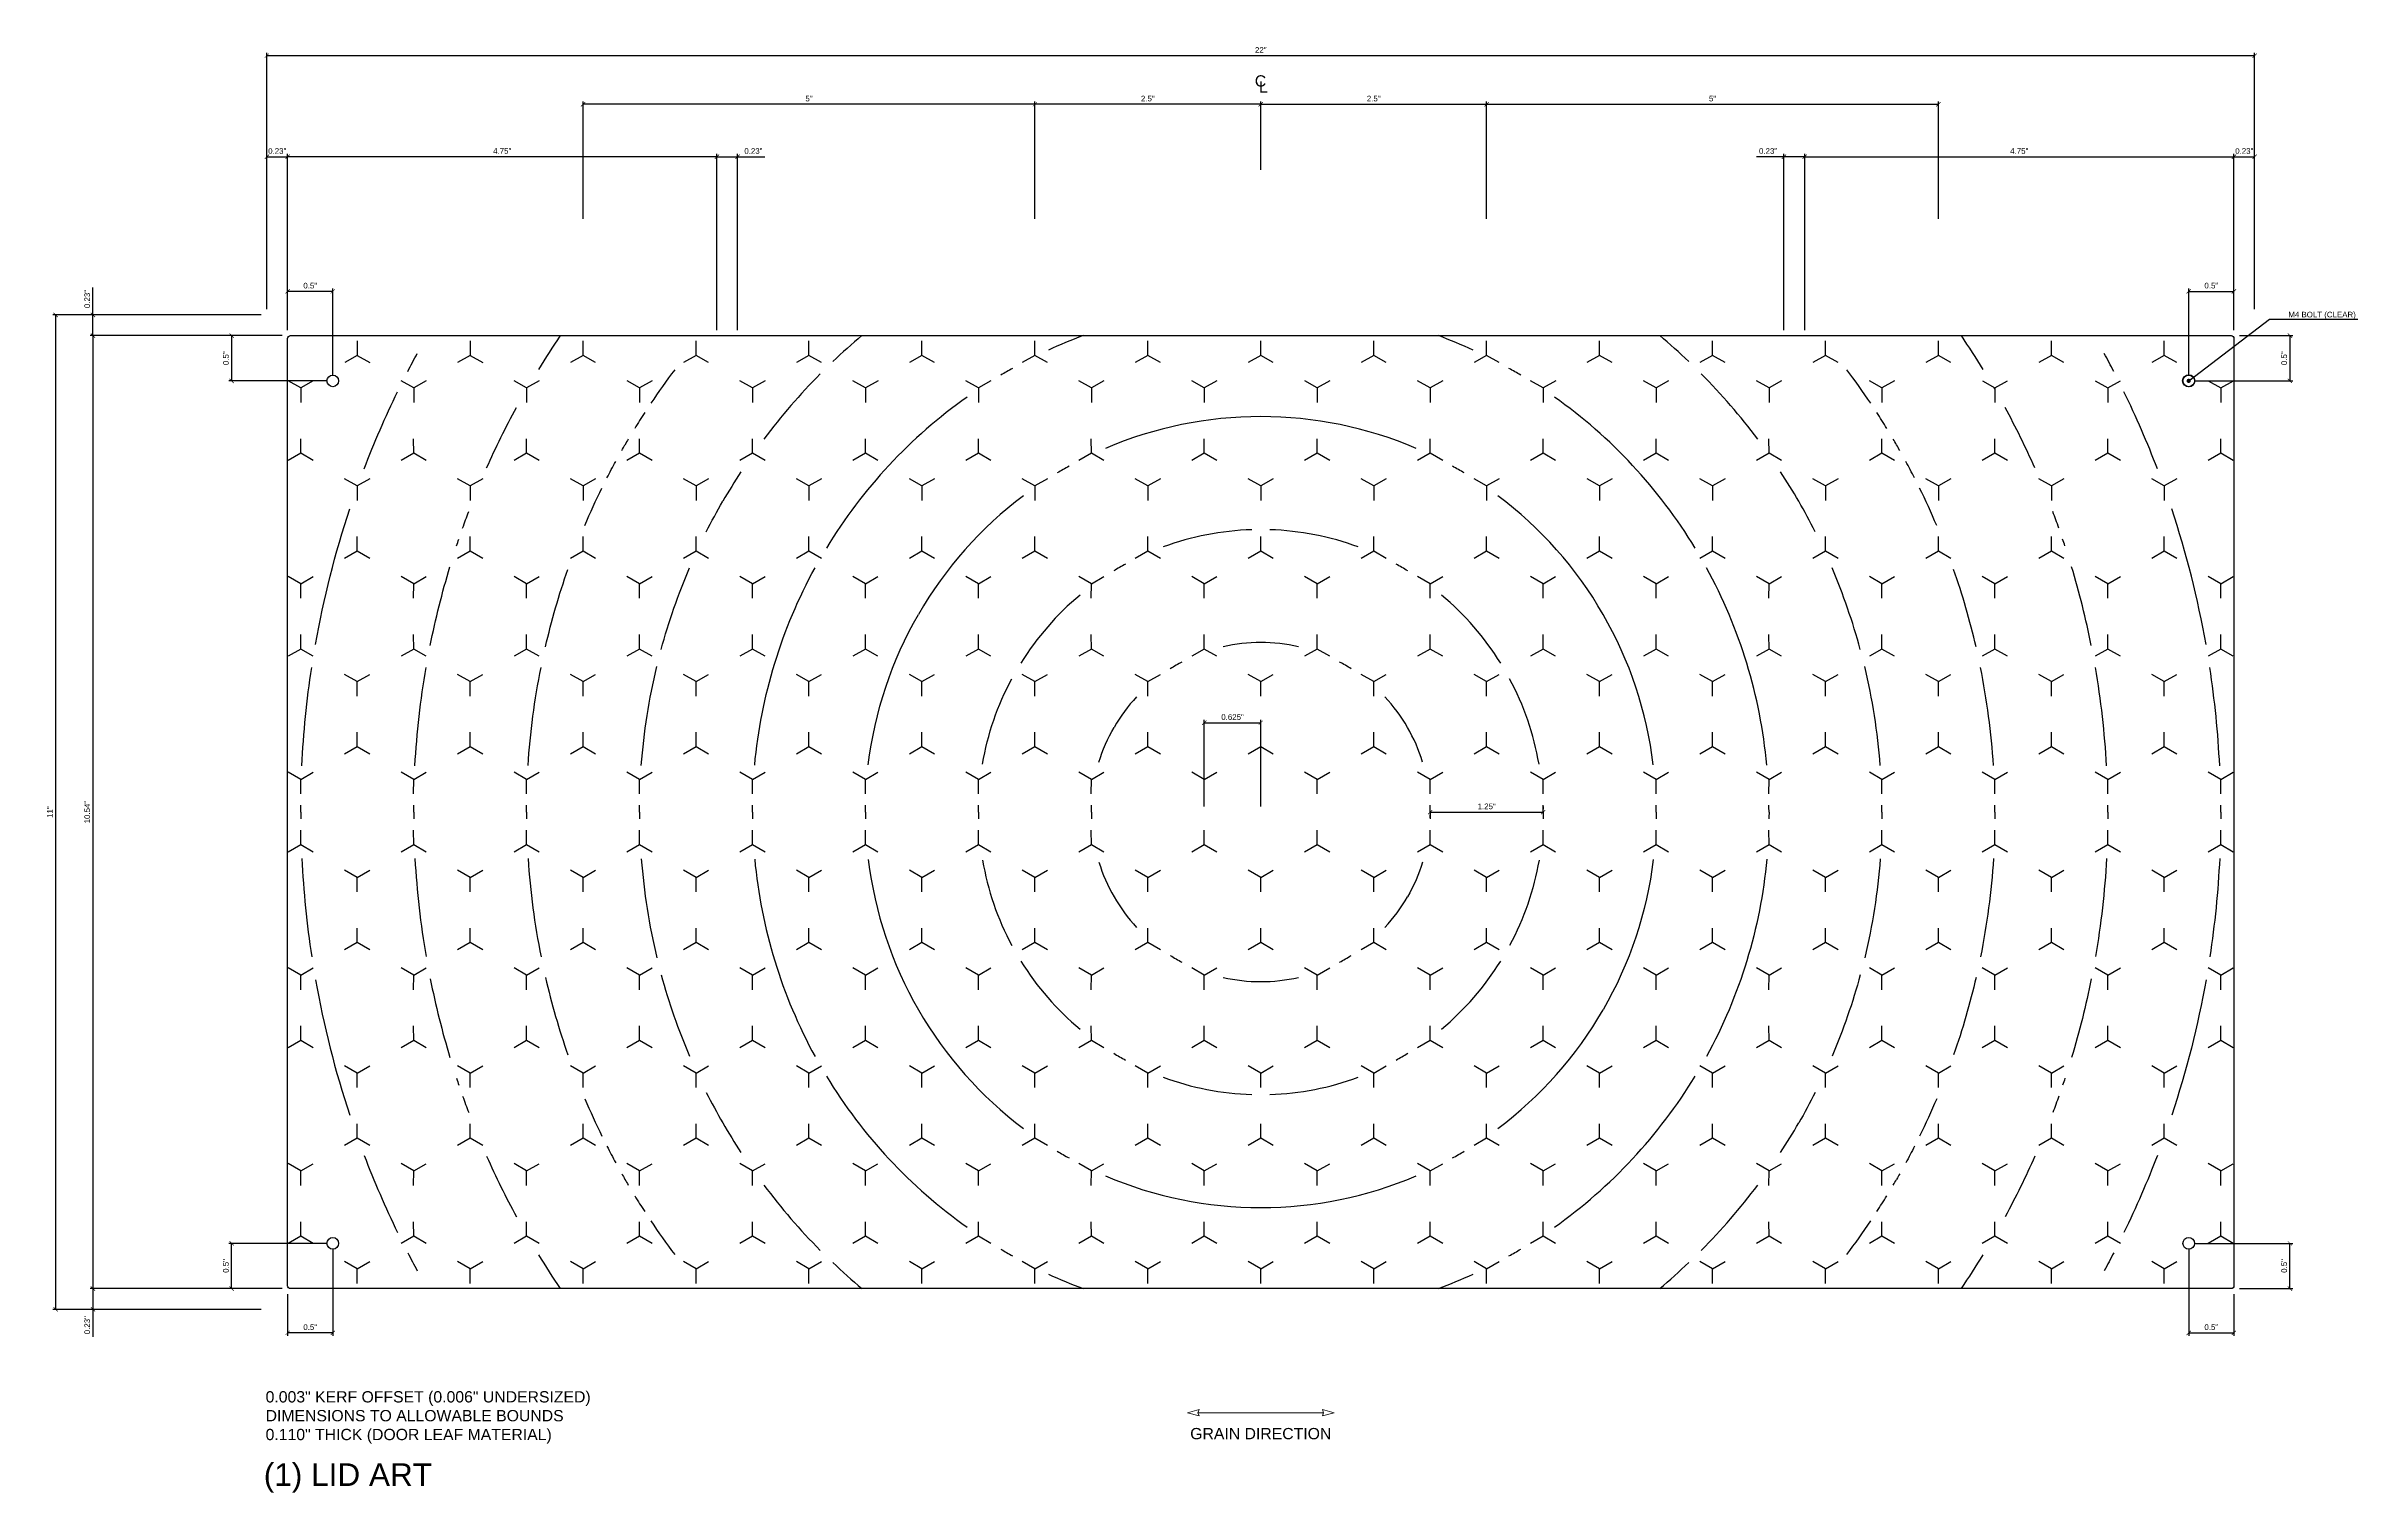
# Model space of a CAD drawing. Header units: inches. Extents: x -309 to 118, y -31 to 166.
# Drawn here: x -1.44 to 24.14, y 88.47 to 104.47 of the extents above; entities that cross this region are included whole.
import ezdxf

# ---------------------------------------------------------------- set-up
doc = ezdxf.new("R2010")
doc.units = ezdxf.units.IN
doc.header["$MEASUREMENT"] = 0
doc.layers.add('ANNO', color=6, linetype='Continuous', lineweight=0)
doc.layers.add('CUT', color=1, linetype='Continuous')
doc.layers.add('ETCH', color=5, linetype='Continuous')
doc.styles.get("Standard").update_dxf_attribs({"font": 'arial.ttf'})
doc.dimstyles.get("Standard").update_dxf_attribs({"dimtxt": 0.0625, "dimasz": 0.046875, "dimexe": 0.03125, "dimexo": 0.0625, "dimgap": 0.03125, "dimtad": 1, "dimdec": 4, "dimdsep": 46, "dimtxsty": 'Standard', "dimblk": 'ARCHTICK', "dimcen": 0.09, "dimadec": 0, "dimazin": 0, "dimtfac": 1, "dimtdec": 4, "dimtofl": 0, "dimtmove": 0, "dimatfit": 3, "dimldrblk": 'DOT', "dimfxl": 0, "dimtolj": 1, "dimtzin": 0, "dimarcsym": 0})

# ---------------------------------------------------------------- blocks, each defined once
blk = doc.blocks.new('CL')
at = {"layer": 'ANNO', "char_height": 0.125, "attachment_point": 5, "rotation": 90}
for s, insert in [('C', (0.152, -0.003)), ('L', (0.219, 0.029))]:
    blk.add_mtext_dynamic_manual_height_columns(s, width=0.125, gutter_width=1, heights=[0], dxfattribs=dict(at, insert=insert))
blk = doc.blocks.new('GridHex')
at = {"layer": 'CUT'}
blk.add_lwpolyline([(-28.632, -8.364), (-28.632, 2.114, -0.414214), (-28.601, 2.145), (-7.123, 2.145, -0.414214), (-7.092, 2.114), (-7.092, -8.364, -0.414214), (-7.123, -8.395), (-28.601, -8.395, -0.414214)], format="xyb", close=True, dxfattribs=at)
for centre in [(-28.132, 1.645), (-7.592, 1.645), (-28.132, -7.895), (-7.592, -7.895)]:
    blk.add_circle(centre, 0.0645, dxfattribs=at)
blk = doc.blocks.new('Node')
at = {"layer": 'CUT', "linetype": 'Continuous'}
for p, q in [((0, 0), (-0.139, -0.08)), ((0, 0), (0, 0.161)), ((0.139, -0.08), (0, 0))]:
    blk.add_line(p, q, dxfattribs=at)
blk = doc.blocks.new('HexRing')
at = {"layer": 'ETCH'}
for radius, start, end in [(10.625, 27.3027, 28.517), (10.625, 20.9386, 25.9522), (9.375, 23.9534, 28.517), (8.125, 29.4898, 30), (8.125, 27.0549, 28.5213), (8.125, 22.9724, 26.1811), (6.875, 26.8011, 30), (10.625, 10.0514, 18.397), (9.375, 19.5742, 20.7641), (9.375, 18.3025, 18.7969), (5.625, 5.2944, 28.7267), (6.875, 15.1659, 23.1301), (8.125, 13.0021, 19.2954), (9.375, 11.3371, 16.8276), (4.375, 6.8699, 30), (6.875, 4.3077, 13.5441), (8.125, 3.6313, 11.3599), (9.375, 3.1386, 9.8192), (10.625, 2.7638, 8.6617), (3.125, 9.7918, 28.1777), (1.875, 17.1564, 30), (1.875, 0, 2.2927), (3.125, 0, 1.3753), (4.375, 0, 0.9823), (5.625, 0, 0.764), (6.875, 0, 0.6251), (8.125, 0, 0.5289), (9.375, 0, 0.4584), (10.625, 0, 0.4044)]:
    blk.add_arc((0, 0), radius, start, end, dxfattribs=at)
blk = doc.blocks.new('Ripples')
at = {"layer": 'ETCH'}
for radius, start, end in [(9.375, 145.7965, 148.517), (6.875, 129.9553, 133.5441), (5.625, 110.4645, 114.7056), (5.625, 65.2944, 69.5355), (6.875, 46.4559, 50.0447), (9.375, 31.483, 34.2035), (8.125, 142.9724, 146.1811), (5.625, 120, 120.764), (5.625, 119.236, 120), (5.625, 60, 60.764), (5.625, 59.236, 60), (8.125, 33.8189, 37.0276), (6.875, 135.1659, 143.1301), (6.875, 36.8699, 44.8341), (8.125, 147.0549, 148.5213), (5.625, 125.2944, 148.7267), (4.375, 90, 113.1301), (4.375, 66.8699, 90), (5.625, 31.2733, 54.7056), (8.125, 31.4787, 32.9451), (8.125, 149.4898, 150), (8.125, 30, 30.5102), (6.875, 146.8011, 150), (4.375, 120, 120.9823), (4.375, 119.0177, 120), (4.375, 60, 60.9823), (4.375, 59.0177, 60), (6.875, 30, 33.1989), (4.375, 126.8699, 150), (4.375, 30, 53.1301), (3.125, 91.8223, 110.2082), (3.125, 69.7918, 88.1777), (3.125, 120, 121.3753), (3.125, 118.6247, 120), (3.125, 60, 61.3753), (3.125, 58.6247, 60), (3.125, 129.7918, 148.1777), (3.125, 31.8223, 50.2082), (1.875, 90, 102.8436), (1.875, 77.1564, 90), (1.875, 120, 122.2927), (1.875, 117.7073, 120), (1.875, 60, 62.2927), (1.875, 57.7073, 60), (1.875, 137.1564, 150), (1.875, 30, 42.8436), (1.875, 210, 222.8436), (1.875, 317.1564, 330), (3.125, 211.8223, 230.2082), (1.875, 237.7073, 240), (1.875, 240, 242.2927), (1.875, 297.7073, 300), (1.875, 300, 302.2927), (3.125, 309.7918, 328.1777), (1.875, 257.1564, 270), (1.875, 270, 282.8436), (4.375, 210, 233.1301), (4.375, 306.8699, 330), (3.125, 238.6247, 240), (3.125, 240, 241.3753), (3.125, 298.6247, 300), (3.125, 300, 301.3753), (5.625, 211.2733, 234.7056), (3.125, 249.7918, 268.1777), (3.125, 271.8223, 290.2082), (5.625, 305.2944, 328.7267), (6.875, 210, 213.1989), (6.875, 326.8011, 330), (4.375, 239.0177, 240), (4.375, 240, 240.9823), (4.375, 299.0177, 300), (4.375, 300, 300.9823), (8.125, 210, 210.5102), (4.375, 246.8699, 270), (4.375, 270, 293.1301), (8.125, 329.4898, 330), (8.125, 211.4787, 212.9451), (6.875, 216.8699, 224.8341), (6.875, 315.1659, 323.1301), (8.125, 327.0549, 328.5213), (8.125, 213.8189, 217.0276), (8.125, 322.9724, 326.1811), (5.625, 239.236, 240), (5.625, 300, 300.764), (9.375, 211.483, 214.2035), (6.875, 226.4559, 230.0447), (5.625, 240, 240.764), (5.625, 245.2944, 249.5355), (5.625, 290.4645, 294.7056), (5.625, 299.236, 300), (6.875, 309.9553, 313.5441), (9.375, 325.7965, 328.517)]:
    blk.add_arc((0, 0), radius, start, end, dxfattribs=at)
at = {"layer": 'ETCH', "xscale": -1}
blk.add_blockref('HexRing', (0, 0), dxfattribs=at)
at = {"layer": 'ETCH'}
blk.add_blockref('HexRing', (0, 0), dxfattribs=at)
at = {"layer": 'ETCH', "rotation": 180}
blk.add_blockref('HexRing', (0, 0), dxfattribs=at)
at = {"layer": 'ETCH', "xscale": -1, "rotation": 180}
blk.add_blockref('HexRing', (0, 0), dxfattribs=at)
blk = doc.blocks.new('LidArt')
at = {"layer": 'CUT'}
for radius, start, end in [(9.375, 29.9264, 30), (4.375, 299.0177, 300)]:
    blk.add_arc((0, 0), radius, start, end, dxfattribs=at)
for name, p in [('GridHex', (17.862, 3.125)), ('Ripples', (0, 0))]:
    blk.add_blockref(name, p)
for p, xscale, rotation in [((-10, 5.052), -0.9999999999999997, 240), ((-8.75, 5.052), -0.9999999999999997, 240), ((-7.5, 5.052), -1, 119.9999999999999), ((-6.25, 5.052), -1, 119.9999999999999), ((-5, 5.052), -1, 119.9999999999999), ((-3.75, 5.052), -1, 119.9999999999999), ((-2.5, 5.052), -1, 119.9999999999999), ((-1.25, 5.052), -1, 119.9999999999999), ((0, 5.052), -1, 119.9999999999999), ((1.25, 5.052), -1, 119.9999999999999), ((2.5, 5.052), -1, 119.9999999999999), ((3.75, 5.052), -1, 119.9999999999999), ((5, 5.052), -1, 119.9999999999999), ((6.25, 5.052), -1, 119.9999999999999), ((7.5, 5.052), -1, 119.9999999999999), ((8.75, 5.052), -1, 119.9999999999999), ((10, 5.052), -1, 119.9999999999999), ((-10.625, 4.691), -1, 180), ((-9.375, 4.691), -1, 180), ((-8.125, 4.691), -1, 180), ((-6.875, 4.691), -1, 180), ((-5.625, 4.691), -1, 180), ((-4.375, 4.691), -1, 180), ((-3.125, 4.691), -1, 180), ((-1.875, 4.691), -1, 180), ((-0.625, 4.691), -1, 180), ((0.625, 4.691), -1, 180), ((1.875, 4.691), -1, 180), ((3.125, 4.691), -1, 180), ((4.375, 4.691), -1, 180), ((5.625, 4.691), -1, 180), ((6.875, 4.691), -1, 180), ((-10.625, 3.969), -1, 119.9999999999999), ((-9.375, 3.969), -1, 119.9999999999999), ((-8.125, 3.969), -1, 119.9999999999999), ((-6.875, 3.969), -1, 119.9999999999999), ((-5.625, 3.969), -1, 119.9999999999999), ((-4.375, 3.969), -1, 119.9999999999999), ((-3.125, 3.969), -1, 119.9999999999999), ((-1.875, 3.969), -1, 119.9999999999999), ((-0.625, 3.969), -1, 119.9999999999999), ((0.625, 3.969), -1, 119.9999999999999), ((1.875, 3.969), -1, 119.9999999999999), ((3.125, 3.969), -1, 119.9999999999999), ((4.375, 3.969), -1, 119.9999999999999), ((5.625, 3.969), -1, 119.9999999999999), ((6.875, 3.969), -1, 119.9999999999999), ((8.125, 3.969), -1, 119.9999999999999), ((9.375, 3.969), -1, 119.9999999999999), ((10.625, 3.969), -1, 119.9999999999999), ((-10, 3.608), -1, 180), ((-8.75, 3.608), -1, 180), ((-7.5, 3.608), -1, 180), ((-6.25, 3.608), -1, 180), ((-5, 3.608), -1, 180), ((-3.75, 3.608), -1, 180), ((-2.5, 3.608), -1, 180), ((-1.25, 3.608), -1, 180), ((0, 3.608), -1, 180), ((1.25, 3.608), -1, 180), ((2.5, 3.608), -1, 180), ((3.75, 3.608), -1, 180), ((5, 3.608), -1, 180), ((6.25, 3.608), -1, 180), ((7.5, 3.608), -1, 180), ((8.75, 3.608), -1, 180), ((10, 3.608), -1, 180), ((-10, 2.887), -1, 119.9999999999999), ((-8.75, 2.887), -1, 119.9999999999999), ((-7.5, 2.887), -1, 119.9999999999999), ((-6.25, 2.887), -1, 119.9999999999999), ((-5, 2.887), -1, 119.9999999999999), ((-3.75, 2.887), -1, 119.9999999999999), ((-2.5, 2.887), -1, 119.9999999999999), ((-1.25, 2.887), -1, 119.9999999999999), ((0, 2.887), -1, 119.9999999999999), ((1.25, 2.887), -1, 119.9999999999999), ((2.5, 2.887), -1, 119.9999999999999), ((3.75, 2.887), -1, 119.9999999999999), ((5, 2.887), -1, 119.9999999999999), ((6.25, 2.887), -1, 119.9999999999999), ((7.5, 2.887), -1, 119.9999999999999), ((8.75, 2.887), -1, 119.9999999999999), ((10, 2.887), -1, 119.9999999999999), ((-10.625, 2.526), -1, 59.99999999999994), ((-9.375, 2.526), -1, 59.99999999999994), ((-8.125, 2.526), -1, 59.99999999999994), ((-6.875, 2.526), -1, 59.99999999999994), ((-5.625, 2.526), -1, 59.99999999999994), ((-4.375, 2.526), -1, 59.99999999999994), ((-3.125, 2.526), -1, 59.99999999999994), ((-1.875, 2.526), -1, 59.99999999999994), ((-0.625, 2.526), -1, 59.99999999999994), ((0.625, 2.526), -1, 59.99999999999994), ((1.875, 2.526), -1, 59.99999999999994), ((3.125, 2.526), -1, 59.99999999999994), ((4.375, 2.526), -1, 59.99999999999994), ((5.625, 2.526), -1, 59.99999999999994), ((6.875, 2.526), -1, 59.99999999999994), ((8.125, 2.526), -1, 59.99999999999994), ((9.375, 2.526), -1, 59.99999999999994), ((10.625, 2.526), -1, 59.99999999999994), ((-10.625, 1.804), -1, 119.9999999999999), ((-9.375, 1.804), -1, 119.9999999999999), ((-8.125, 1.804), -1, 119.9999999999999), ((-6.875, 1.804), -1, 119.9999999999999), ((-5.625, 1.804), -1, 119.9999999999999), ((-4.375, 1.804), -1, 119.9999999999999), ((-3.125, 1.804), -1, 119.9999999999999), ((-1.875, 1.804), -1, 119.9999999999999), ((-0.625, 1.804), -1, 119.9999999999999), ((0.625, 1.804), -1, 119.9999999999999), ((1.875, 1.804), -1, 119.9999999999999), ((3.125, 1.804), -1, 119.9999999999999), ((4.375, 1.804), -1, 119.9999999999999), ((5.625, 1.804), -1, 119.9999999999999), ((6.875, 1.804), -1, 119.9999999999999), ((8.125, 1.804), -1, 119.9999999999999), ((9.375, 1.804), -1, 119.9999999999999), ((10.625, 1.804), -1, 119.9999999999999), ((-10, 1.443), -1, 59.99999999999994), ((-8.75, 1.443), -1, 59.99999999999994), ((-7.5, 1.443), -1, 59.99999999999994), ((-6.25, 1.443), -1, 59.99999999999994), ((-5, 1.443), -1, 59.99999999999994), ((-3.75, 1.443), -1, 59.99999999999994), ((-2.5, 1.443), -1, 59.99999999999994), ((-1.25, 1.443), -1, 59.99999999999994), ((0, 1.443), -1, 59.99999999999994), ((1.25, 1.443), -1, 59.99999999999994), ((2.5, 1.443), -1, 59.99999999999994), ((3.75, 1.443), -1, 59.99999999999994), ((5, 1.443), -1, 59.99999999999994), ((6.25, 1.443), -1, 59.99999999999994), ((7.5, 1.443), -1, 59.99999999999994), ((8.75, 1.443), -1, 59.99999999999994), ((10, 1.443), -1, 59.99999999999994), ((-10, 0.722), -1, 119.9999999999999), ((-8.75, 0.722), -1, 119.9999999999999), ((-7.5, 0.722), -1, 119.9999999999999), ((-6.25, 0.722), -1, 119.9999999999999), ((-5, 0.722), -1, 119.9999999999999), ((-3.75, 0.722), -1, 119.9999999999999), ((-2.5, 0.722), -1, 119.9999999999999), ((-1.25, 0.722), -1, 119.9999999999999), ((0, 0.722), -1, 119.9999999999999), ((1.25, 0.722), -1, 119.9999999999999), ((2.5, 0.722), -1, 119.9999999999999), ((3.75, 0.722), -1, 119.9999999999999), ((5, 0.722), -1, 119.9999999999999), ((6.25, 0.722), -1, 119.9999999999999), ((7.5, 0.722), -1, 119.9999999999999), ((8.75, 0.722), -1, 119.9999999999999), ((10, 0.722), -1, 119.9999999999999), ((-10.625, 0.361), -1, 59.99999999999994), ((-9.375, 0.361), -1, 59.99999999999994), ((-8.125, 0.361), -1, 59.99999999999994), ((-6.875, 0.361), -1, 59.99999999999994), ((-5.625, 0.361), -1, 59.99999999999994), ((-4.375, 0.361), -1, 59.99999999999994), ((-3.125, 0.361), -1, 59.99999999999994), ((-1.875, 0.361), -1, 59.99999999999994), ((-0.625, 0.361), -1, 59.99999999999994), ((0.625, 0.361), -1, 59.99999999999994), ((1.875, 0.361), -1, 59.99999999999994), ((3.125, 0.361), -1, 59.99999999999994), ((4.375, 0.361), -1, 59.99999999999994), ((5.625, 0.361), -1, 59.99999999999994), ((6.875, 0.361), -1, 59.99999999999994), ((8.125, 0.361), -1, 59.99999999999994), ((9.375, 0.361), -1, 59.99999999999994), ((10.625, 0.361), -1, 59.99999999999994), ((-10.625, -0.361), -1, 119.9999999999999), ((-9.375, -0.361), -1, 119.9999999999999), ((-8.125, -0.361), -1, 119.9999999999999), ((-6.875, -0.361), -1, 119.9999999999999), ((-5.625, -0.361), -1, 119.9999999999999), ((-4.375, -0.361), -1, 119.9999999999999), ((-3.125, -0.361), -1, 119.9999999999999), ((-1.875, -0.361), -1, 119.9999999999999), ((-0.625, -0.361), -1, 119.9999999999999), ((0.625, -0.361), -1, 119.9999999999999), ((1.875, -0.361), -1, 119.9999999999999), ((3.125, -0.361), -1, 119.9999999999999), ((4.375, -0.361), -1, 119.9999999999999), ((5.625, -0.361), -1, 119.9999999999999), ((6.875, -0.361), -1, 119.9999999999999), ((8.125, -0.361), -1, 119.9999999999999), ((9.375, -0.361), -1, 119.9999999999999), ((10.625, -0.361), -1, 119.9999999999999), ((-10, -0.722), -1, 59.99999999999994), ((-8.75, -0.722), -1, 59.99999999999994), ((-7.5, -0.722), -1, 59.99999999999994), ((-6.25, -0.722), -1, 59.99999999999994), ((-5, -0.722), -1, 59.99999999999994), ((-3.75, -0.722), -1, 59.99999999999994), ((-2.5, -0.722), -1, 59.99999999999994), ((-1.25, -0.722), -1, 59.99999999999994), ((0, -0.722), -1, 59.99999999999994), ((1.25, -0.722), -1, 59.99999999999994), ((2.5, -0.722), -1, 59.99999999999994), ((3.75, -0.722), -1, 59.99999999999994), ((5, -0.722), -1, 59.99999999999994), ((6.25, -0.722), -1, 59.99999999999994), ((7.5, -0.722), -1, 59.99999999999994), ((8.75, -0.722), -1, 59.99999999999994), ((10, -0.722), -1, 59.99999999999994), ((-10, -1.443), -1, 119.9999999999999), ((-8.75, -1.443), -1, 119.9999999999999), ((-7.5, -1.443), -1, 119.9999999999999), ((-6.25, -1.443), -1, 119.9999999999999), ((-5, -1.443), -1, 119.9999999999999), ((-3.75, -1.443), -1, 119.9999999999999), ((-2.5, -1.443), -1, 119.9999999999999), ((-1.25, -1.443), -1, 119.9999999999999), ((0, -1.443), -1, 119.9999999999999), ((1.25, -1.443), -1, 119.9999999999999), ((2.5, -1.443), -1, 119.9999999999999), ((3.75, -1.443), -1, 119.9999999999999), ((5, -1.443), -1, 119.9999999999999), ((6.25, -1.443), -1, 119.9999999999999), ((7.5, -1.443), -1, 119.9999999999999), ((8.75, -1.443), -1, 119.9999999999999), ((10, -1.443), -1, 119.9999999999999), ((-10.625, -1.804), -1, 59.99999999999994), ((-9.375, -1.804), -1, 59.99999999999994), ((-8.125, -1.804), -1, 59.99999999999994), ((-6.875, -1.804), -1, 59.99999999999994), ((-5.625, -1.804), -1, 59.99999999999994), ((-4.375, -1.804), -1, 59.99999999999994), ((-3.125, -1.804), -1, 59.99999999999994), ((-1.875, -1.804), -1, 59.99999999999994), ((-0.625, -1.804), -1, 59.99999999999994), ((0.625, -1.804), -1, 59.99999999999994), ((1.875, -1.804), -1, 59.99999999999994), ((3.125, -1.804), -1, 59.99999999999994), ((4.375, -1.804), -1, 59.99999999999994), ((5.625, -1.804), -1, 59.99999999999994), ((6.875, -1.804), -1, 59.99999999999994), ((8.125, -1.804), -1, 59.99999999999994), ((9.375, -1.804), -1, 59.99999999999994), ((10.625, -1.804), -1, 59.99999999999994), ((-10.625, -2.526), -1, 119.9999999999999), ((-9.375, -2.526), -1, 119.9999999999999), ((-8.125, -2.526), -1, 119.9999999999999), ((-6.875, -2.526), -1, 119.9999999999999), ((-5.625, -2.526), -1, 119.9999999999999), ((-4.375, -2.526), -1, 119.9999999999999), ((-3.125, -2.526), -1, 119.9999999999999), ((-1.875, -2.526), -1, 119.9999999999999), ((-0.625, -2.526), -1, 119.9999999999999), ((0.625, -2.526), -1, 119.9999999999999), ((1.875, -2.526), -1, 119.9999999999999), ((3.125, -2.526), -1, 119.9999999999999), ((4.375, -2.526), -1, 119.9999999999999), ((5.625, -2.526), -1, 119.9999999999999), ((6.875, -2.526), -1, 119.9999999999999), ((8.125, -2.526), -1, 119.9999999999999), ((9.375, -2.526), -1, 119.9999999999999), ((10.625, -2.526), -1, 119.9999999999999), ((-10, -2.887), -1, 59.99999999999994), ((-8.75, -2.887), -1, 59.99999999999994), ((-7.5, -2.887), -1, 59.99999999999994), ((-6.25, -2.887), -1, 59.99999999999994), ((-5, -2.887), -1, 59.99999999999994), ((-3.75, -2.887), -1, 59.99999999999994), ((-2.5, -2.887), -1, 59.99999999999994), ((-1.25, -2.887), -1, 59.99999999999994), ((0, -2.887), -1, 59.99999999999994), ((1.25, -2.887), -1, 59.99999999999994), ((2.5, -2.887), -1, 59.99999999999994), ((3.75, -2.887), -1, 59.99999999999994), ((5, -2.887), -1, 59.99999999999994), ((6.25, -2.887), -1, 59.99999999999994), ((7.5, -2.887), -1, 59.99999999999994), ((8.75, -2.887), -1, 59.99999999999994), ((10, -2.887), -1, 59.99999999999994), ((-10, -3.608), -1, 119.9999999999999), ((-8.75, -3.608), -1, 119.9999999999999), ((-7.5, -3.608), -1, 119.9999999999999), ((-6.25, -3.608), -1, 119.9999999999999), ((-5, -3.608), -1, 119.9999999999999), ((-3.75, -3.608), -1, 119.9999999999999), ((-2.5, -3.608), -1, 119.9999999999999), ((-1.25, -3.608), -1, 119.9999999999999), ((0, -3.608), -1, 119.9999999999999), ((1.25, -3.608), -1, 119.9999999999999), ((2.5, -3.608), -1, 119.9999999999999), ((3.75, -3.608), -1, 119.9999999999999), ((5, -3.608), -1, 119.9999999999999), ((6.25, -3.608), -1, 119.9999999999999), ((7.5, -3.608), -1, 119.9999999999999), ((8.75, -3.608), -1, 119.9999999999999), ((10, -3.608), -1, 119.9999999999999), ((-10.625, -3.969), -1, 59.99999999999994), ((-9.375, -3.969), -1, 59.99999999999994), ((-8.125, -3.969), -1, 59.99999999999994), ((-6.875, -3.969), -1, 59.99999999999994), ((-5.625, -3.969), -1, 59.99999999999994), ((-4.375, -3.969), -1, 59.99999999999994), ((-3.125, -3.969), -1, 59.99999999999994), ((-1.875, -3.969), -1, 59.99999999999994), ((-0.625, -3.969), -1, 59.99999999999994), ((0.625, -3.969), -1, 59.99999999999994), ((1.875, -3.969), -1, 59.99999999999994), ((3.125, -3.969), -1, 59.99999999999994), ((4.375, -3.969), -1, 59.99999999999994), ((5.625, -3.969), -1, 59.99999999999994), ((6.875, -3.969), -1, 59.99999999999994), ((8.125, -3.969), -1, 59.99999999999994), ((9.375, -3.969), -1, 59.99999999999994), ((10.625, -3.969), -1, 59.99999999999994), ((-10.625, -4.691), -1, 119.9999999999999), ((-9.375, -4.691), -1, 119.9999999999999), ((-8.125, -4.691), -1, 119.9999999999999), ((-6.875, -4.691), -1, 119.9999999999999), ((-5.625, -4.691), -1, 119.9999999999999), ((-4.375, -4.691), -1, 119.9999999999999), ((-3.125, -4.691), -1, 119.9999999999999), ((-1.875, -4.691), -1, 119.9999999999999), ((-0.625, -4.691), -1, 119.9999999999999), ((0.625, -4.691), -1, 119.9999999999999), ((1.875, -4.691), -1, 119.9999999999999), ((3.125, -4.691), -1, 119.9999999999999), ((4.375, -4.691), -1, 119.9999999999999), ((5.625, -4.691), -1, 119.9999999999999), ((6.875, -4.691), -1, 119.9999999999999), ((8.125, -4.691), -1, 119.9999999999999), ((9.375, -4.691), -1, 119.9999999999999), ((10.625, -4.691), -1, 119.9999999999999), ((-10, -5.052), -1, 59.99999999999994), ((-8.75, -5.052), -1, 59.99999999999994), ((-7.5, -5.052), -1, 59.99999999999994), ((-6.25, -5.052), -1, 59.99999999999994), ((-5, -5.052), -1, 59.99999999999994), ((-3.75, -5.052), -1, 59.99999999999994), ((-2.5, -5.052), -1, 59.99999999999994), ((-1.25, -5.052), -1, 59.99999999999994), ((0, -5.052), -1, 59.99999999999994), ((1.25, -5.052), -1, 59.99999999999994), ((2.5, -5.052), -1, 59.99999999999994), ((3.75, -5.052), -1, 59.99999999999994), ((5, -5.052), -1, 59.99999999999994), ((6.25, -5.052), -1, 59.99999999999994), ((7.5, -5.052), -1, 59.99999999999994), ((8.75, -5.052), -1, 59.99999999999994), ((10, -5.052), -1, 59.99999999999994)]:
    blk.add_blockref('Node', p, dxfattribs=dict(at, xscale=xscale, rotation=rotation))
at = {"layer": 'CUT', "rotation": 180}
for p in [(8.125, 4.691), (9.375, 4.691), (10.625, 4.691)]:
    blk.add_blockref('Node', p, dxfattribs=at)
blk = doc.blocks.new('_ArchTick')
at = {"color": 0, "linetype": 'ByBlock', "const_width": 0.15}
blk.add_lwpolyline([(-0.5, -0.5), (0.5, 0.5)], dxfattribs=at)
blk = doc.blocks.new('_Dot')
at = {"color": 0, "linetype": 'ByBlock', "lineweight": -2}
blk.add_line((-0.5, 0), (-1, 0), dxfattribs=at)
at = {"color": 0, "linetype": 'ByBlock', "const_width": 0.5}
blk.add_lwpolyline([(-0.25, 0, 1), (0.25, 0, 1)], format="xyb", close=True, dxfattribs=at)
blk = doc.blocks.new('*D205')
at = {"layer": 'ANNO', "color": 0, "lineweight": -2, "transparency": 16777216}
for p, q in [((1, 101.562), (1, 104.398)), ((23, 101.562), (23, 104.398)), ((1, 104.367), (23, 104.367))]:
    blk.add_line(p, q, dxfattribs=at)
at = {"layer": 'ANNO', "color": 0, "lineweight": -2, "transparency": 16777216, "xscale": 0.046875, "yscale": 0.046875, "zscale": 0.046875, "rotation": 180}
blk.add_blockref('_ArchTick', (1, 104.367), dxfattribs=at)
at = {"layer": 'ANNO', "color": 0, "lineweight": -2, "transparency": 16777216, "xscale": 0.046875, "yscale": 0.046875, "zscale": 0.046875}
blk.add_blockref('_ArchTick', (23, 104.367), dxfattribs=at)
at = {"layer": 'ANNO', "color": 0, "transparency": 16777216, "insert": (12, 104.43), "char_height": 0.0625, "attachment_point": 5}
blk.add_mtext('\\A1;22"', dxfattribs=at)
blk = doc.blocks.new('*D206')
at = {"layer": 'ANNO', "color": 0, "lineweight": -2, "transparency": 16777216}
for p, q in [((1, 101.562), (1, 103.28)), ((1, 103.249), (1.23, 103.249)), ((1.23, 101.332), (1.23, 103.28))]:
    blk.add_line(p, q, dxfattribs=at)
at = {"layer": 'ANNO', "color": 0, "lineweight": -2, "transparency": 16777216, "xscale": 0.046875, "yscale": 0.046875, "zscale": 0.046875, "rotation": 180}
blk.add_blockref('_ArchTick', (1, 103.249), dxfattribs=at)
at = {"layer": 'ANNO', "color": 0, "lineweight": -2, "transparency": 16777216, "xscale": 0.046875, "yscale": 0.046875, "zscale": 0.046875}
blk.add_blockref('_ArchTick', (1.23, 103.249), dxfattribs=at)
at = {"layer": 'ANNO', "color": 0, "transparency": 16777216, "insert": (1.115, 103.312), "char_height": 0.0625, "attachment_point": 5}
blk.add_mtext('\\A1;0.23"', dxfattribs=at)
blk = doc.blocks.new('*D207')
at = {"layer": 'ANNO', "color": 0, "lineweight": -2, "transparency": 16777216}
for p, q in [((22.77, 101.332), (22.77, 103.28)), ((22.77, 103.249), (23, 103.249)), ((23, 101.562), (23, 103.28))]:
    blk.add_line(p, q, dxfattribs=at)
at = {"layer": 'ANNO', "color": 0, "lineweight": -2, "transparency": 16777216, "xscale": 0.046875, "yscale": 0.046875, "zscale": 0.046875, "rotation": 180}
blk.add_blockref('_ArchTick', (22.77, 103.249), dxfattribs=at)
at = {"layer": 'ANNO', "color": 0, "lineweight": -2, "transparency": 16777216, "xscale": 0.046875, "yscale": 0.046875, "zscale": 0.046875}
blk.add_blockref('_ArchTick', (23, 103.249), dxfattribs=at)
at = {"layer": 'ANNO', "color": 0, "transparency": 16777216, "insert": (22.885, 103.312), "char_height": 0.0625, "attachment_point": 5}
blk.add_mtext('\\A1;0.23"', dxfattribs=at)
blk = doc.blocks.new('*D208')
at = {"layer": 'ANNO', "color": 0, "lineweight": -2, "transparency": 16777216}
for p, q in [((22.27, 100.832), (22.27, 101.791)), ((22.27, 101.76), (22.77, 101.76)), ((22.77, 101.332), (22.77, 101.791))]:
    blk.add_line(p, q, dxfattribs=at)
at = {"layer": 'ANNO', "color": 0, "lineweight": -2, "transparency": 16777216, "xscale": 0.046875, "yscale": 0.046875, "zscale": 0.046875, "rotation": 180}
blk.add_blockref('_ArchTick', (22.27, 101.76), dxfattribs=at)
at = {"layer": 'ANNO', "color": 0, "lineweight": -2, "transparency": 16777216, "xscale": 0.046875, "yscale": 0.046875, "zscale": 0.046875}
blk.add_blockref('_ArchTick', (22.77, 101.76), dxfattribs=at)
at = {"layer": 'ANNO', "color": 0, "transparency": 16777216, "insert": (22.52, 101.823), "char_height": 0.0625, "attachment_point": 5}
blk.add_mtext('\\A1;0.5"', dxfattribs=at)
blk = doc.blocks.new('*D209')
at = {"layer": 'ANNO', "color": 0, "lineweight": -2, "transparency": 16777216}
for p, q in [((22.832, 101.27), (23.421, 101.27)), ((23.39, 101.27), (23.39, 100.77)), ((22.332, 100.77), (23.421, 100.77))]:
    blk.add_line(p, q, dxfattribs=at)
at = {"layer": 'ANNO', "color": 0, "lineweight": -2, "transparency": 16777216, "xscale": 0.046875, "yscale": 0.046875, "zscale": 0.046875}
for p, rotation in [((23.39, 101.27), 90), ((23.39, 100.77), 270)]:
    blk.add_blockref('_ArchTick', p, dxfattribs=dict(at, rotation=rotation))
at = {"layer": 'ANNO', "color": 0, "transparency": 16777216, "insert": (23.327, 101.02), "char_height": 0.0625, "attachment_point": 5, "rotation": 90}
blk.add_mtext('\\A1;0.5"', dxfattribs=at)
blk = doc.blocks.new('Anno_GrainDirection')
at = {"layer": 'ANNO'}
for p, q in [((-0.811, 0), (-0.682, 0.035)), ((-0.811, 0), (-0.682, -0.035)), ((-0.682, 0.035), (-0.696, 0)), ((-0.696, 0), (0.696, 0)), ((-0.682, -0.035), (-0.696, 0)), ((0.811, 0), (0.682, 0.035)), ((0.682, 0.035), (0.696, 0)), ((0.811, 0), (0.682, -0.035)), ((0.682, -0.035), (0.696, 0))]:
    blk.add_line(p, q, dxfattribs=at)
at = {"layer": 'ANNO', "insert": (0, -0.231), "char_height": 0.125, "attachment_point": 5}
blk.add_mtext_dynamic_manual_height_columns('GRAIN DIRECTION', width=2.708, gutter_width=1, heights=[0], dxfattribs=at)
blk = doc.blocks.new('*D210')
at = {"layer": 'ANNO', "color": 0, "lineweight": -2, "transparency": 16777216}
for p, q in [((9.5, 102.562), (9.5, 103.86)), ((12, 103.829), (9.5, 103.829)), ((12, 103.105), (12, 103.86))]:
    blk.add_line(p, q, dxfattribs=at)
at = {"layer": 'ANNO', "color": 0, "lineweight": -2, "transparency": 16777216, "xscale": 0.046875, "yscale": 0.046875, "zscale": 0.046875, "rotation": 180}
blk.add_blockref('_ArchTick', (9.5, 103.829), dxfattribs=at)
at = {"layer": 'ANNO', "color": 0, "lineweight": -2, "transparency": 16777216, "xscale": 0.046875, "yscale": 0.046875, "zscale": 0.046875}
blk.add_blockref('_ArchTick', (12, 103.829), dxfattribs=at)
at = {"layer": 'ANNO', "color": 0, "transparency": 16777216, "insert": (10.75, 103.892), "char_height": 0.0625, "attachment_point": 5}
blk.add_mtext('\\A1;2.5"', dxfattribs=at)
blk = doc.blocks.new('*D211')
at = {"layer": 'ANNO', "color": 0, "lineweight": -2, "transparency": 16777216}
for p, q in [((4.5, 102.562), (4.5, 103.86)), ((9.5, 103.829), (4.5, 103.829)), ((9.5, 102.562), (9.5, 103.86))]:
    blk.add_line(p, q, dxfattribs=at)
at = {"layer": 'ANNO', "color": 0, "lineweight": -2, "transparency": 16777216, "xscale": 0.046875, "yscale": 0.046875, "zscale": 0.046875, "rotation": 180}
blk.add_blockref('_ArchTick', (4.5, 103.829), dxfattribs=at)
at = {"layer": 'ANNO', "color": 0, "lineweight": -2, "transparency": 16777216, "xscale": 0.046875, "yscale": 0.046875, "zscale": 0.046875}
blk.add_blockref('_ArchTick', (9.5, 103.829), dxfattribs=at)
at = {"layer": 'ANNO', "color": 0, "transparency": 16777216, "insert": (7, 103.892), "char_height": 0.0625, "attachment_point": 5}
blk.add_mtext('\\A1;5"', dxfattribs=at)
blk = doc.blocks.new('*D212')
at = {"layer": 'ANNO', "color": 0, "lineweight": -2, "transparency": 16777216}
for p, q in [((12, 103.105), (12, 103.86)), ((12, 103.829), (14.5, 103.829)), ((14.5, 102.562), (14.5, 103.86))]:
    blk.add_line(p, q, dxfattribs=at)
at = {"layer": 'ANNO', "color": 0, "lineweight": -2, "transparency": 16777216, "xscale": 0.046875, "yscale": 0.046875, "zscale": 0.046875, "rotation": 180}
blk.add_blockref('_ArchTick', (12, 103.829), dxfattribs=at)
at = {"layer": 'ANNO', "color": 0, "lineweight": -2, "transparency": 16777216, "xscale": 0.046875, "yscale": 0.046875, "zscale": 0.046875}
blk.add_blockref('_ArchTick', (14.5, 103.829), dxfattribs=at)
at = {"layer": 'ANNO', "color": 0, "transparency": 16777216, "insert": (13.25, 103.892), "char_height": 0.0625, "attachment_point": 5}
blk.add_mtext('\\A1;2.5"', dxfattribs=at)
blk = doc.blocks.new('*D213')
at = {"layer": 'ANNO', "color": 0, "lineweight": -2, "transparency": 16777216}
for p, q in [((14.5, 102.562), (14.5, 103.86)), ((14.5, 103.829), (19.5, 103.829)), ((19.5, 102.562), (19.5, 103.86))]:
    blk.add_line(p, q, dxfattribs=at)
at = {"layer": 'ANNO', "color": 0, "lineweight": -2, "transparency": 16777216, "xscale": 0.046875, "yscale": 0.046875, "zscale": 0.046875, "rotation": 180}
blk.add_blockref('_ArchTick', (14.5, 103.829), dxfattribs=at)
at = {"layer": 'ANNO', "color": 0, "lineweight": -2, "transparency": 16777216, "xscale": 0.046875, "yscale": 0.046875, "zscale": 0.046875}
blk.add_blockref('_ArchTick', (19.5, 103.829), dxfattribs=at)
at = {"layer": 'ANNO', "color": 0, "transparency": 16777216, "insert": (17, 103.892), "char_height": 0.0625, "attachment_point": 5}
blk.add_mtext('\\A1;5"', dxfattribs=at)
blk = doc.blocks.new('*D214')
at = {"layer": 'ANNO', "color": 0, "lineweight": -2, "transparency": 16777216}
for p, q in [((5.98, 101.332), (5.98, 103.28)), ((5.98, 103.249), (6.21, 103.249)), ((6.21, 101.332), (6.21, 103.28)), ((6.21, 103.249), (6.513, 103.249))]:
    blk.add_line(p, q, dxfattribs=at)
at = {"layer": 'ANNO', "color": 0, "lineweight": -2, "transparency": 16777216, "xscale": 0.046875, "yscale": 0.046875, "zscale": 0.046875, "rotation": 180}
blk.add_blockref('_ArchTick', (5.98, 103.249), dxfattribs=at)
at = {"layer": 'ANNO', "color": 0, "lineweight": -2, "transparency": 16777216, "xscale": 0.046875, "yscale": 0.046875, "zscale": 0.046875}
blk.add_blockref('_ArchTick', (6.21, 103.249), dxfattribs=at)
at = {"layer": 'ANNO', "color": 0, "transparency": 16777216, "insert": (6.385, 103.312), "char_height": 0.0625, "attachment_point": 5}
blk.add_mtext('\\A1;0.23"', dxfattribs=at)
blk = doc.blocks.new('*D215')
at = {"layer": 'ANNO', "color": 0, "lineweight": -2, "transparency": 16777216}
for p, q in [((1.23, 101.332), (1.23, 103.28)), ((5.98, 103.249), (1.23, 103.249)), ((5.98, 101.332), (5.98, 103.28))]:
    blk.add_line(p, q, dxfattribs=at)
at = {"layer": 'ANNO', "color": 0, "lineweight": -2, "transparency": 16777216, "xscale": 0.046875, "yscale": 0.046875, "zscale": 0.046875, "rotation": 180}
blk.add_blockref('_ArchTick', (1.23, 103.249), dxfattribs=at)
at = {"layer": 'ANNO', "color": 0, "lineweight": -2, "transparency": 16777216, "xscale": 0.046875, "yscale": 0.046875, "zscale": 0.046875}
blk.add_blockref('_ArchTick', (5.98, 103.249), dxfattribs=at)
at = {"layer": 'ANNO', "color": 0, "transparency": 16777216, "insert": (3.605, 103.312), "char_height": 0.0625, "attachment_point": 5}
blk.add_mtext('\\A1;4.75"', dxfattribs=at)
blk = doc.blocks.new('*D217')
at = {"layer": 'ANNO', "color": 0, "lineweight": -2, "transparency": 16777216}
for p, q in [((17.79, 103.249), (17.487, 103.249)), ((17.79, 101.332), (17.79, 103.28)), ((18.02, 103.249), (17.79, 103.249)), ((18.02, 101.332), (18.02, 103.28))]:
    blk.add_line(p, q, dxfattribs=at)
at = {"layer": 'ANNO', "color": 0, "lineweight": -2, "transparency": 16777216, "xscale": 0.046875, "yscale": 0.046875, "zscale": 0.046875, "rotation": 180}
blk.add_blockref('_ArchTick', (17.79, 103.249), dxfattribs=at)
at = {"layer": 'ANNO', "color": 0, "lineweight": -2, "transparency": 16777216, "xscale": 0.046875, "yscale": 0.046875, "zscale": 0.046875}
blk.add_blockref('_ArchTick', (18.02, 103.249), dxfattribs=at)
at = {"layer": 'ANNO', "color": 0, "transparency": 16777216, "insert": (17.615, 103.312), "char_height": 0.0625, "attachment_point": 5}
blk.add_mtext('\\A1;0.23"', dxfattribs=at)
blk = doc.blocks.new('*D216')
at = {"layer": 'ANNO', "color": 0, "lineweight": -2, "transparency": 16777216}
for p, q in [((18.02, 101.332), (18.02, 103.28)), ((18.02, 103.249), (22.77, 103.249)), ((22.77, 101.332), (22.77, 103.28))]:
    blk.add_line(p, q, dxfattribs=at)
at = {"layer": 'ANNO', "color": 0, "lineweight": -2, "transparency": 16777216, "xscale": 0.046875, "yscale": 0.046875, "zscale": 0.046875, "rotation": 180}
blk.add_blockref('_ArchTick', (18.02, 103.249), dxfattribs=at)
at = {"layer": 'ANNO', "color": 0, "lineweight": -2, "transparency": 16777216, "xscale": 0.046875, "yscale": 0.046875, "zscale": 0.046875}
blk.add_blockref('_ArchTick', (22.77, 103.249), dxfattribs=at)
at = {"layer": 'ANNO', "color": 0, "transparency": 16777216, "insert": (20.395, 103.312), "char_height": 0.0625, "attachment_point": 5}
blk.add_mtext('\\A1;4.75"', dxfattribs=at)
blk = doc.blocks.new('*D219')
at = {"layer": 'ANNO', "color": 0, "lineweight": -2, "transparency": 16777216}
for p, q in [((1.23, 101.332), (1.23, 101.791)), ((1.73, 101.76), (1.23, 101.76)), ((1.73, 100.832), (1.73, 101.791))]:
    blk.add_line(p, q, dxfattribs=at)
at = {"layer": 'ANNO', "color": 0, "lineweight": -2, "transparency": 16777216, "xscale": 0.046875, "yscale": 0.046875, "zscale": 0.046875, "rotation": 180}
blk.add_blockref('_ArchTick', (1.23, 101.76), dxfattribs=at)
at = {"layer": 'ANNO', "color": 0, "lineweight": -2, "transparency": 16777216, "xscale": 0.046875, "yscale": 0.046875, "zscale": 0.046875}
blk.add_blockref('_ArchTick', (1.73, 101.76), dxfattribs=at)
at = {"layer": 'ANNO', "color": 0, "transparency": 16777216, "insert": (1.48, 101.823), "char_height": 0.0625, "attachment_point": 5}
blk.add_mtext('\\A1;0.5"', dxfattribs=at)
blk = doc.blocks.new('*D218')
at = {"layer": 'ANNO', "color": 0, "lineweight": -2, "transparency": 16777216}
for p, q in [((1.168, 101.27), (0.579, 101.27)), ((0.61, 101.27), (0.61, 100.77)), ((1.668, 100.77), (0.579, 100.77))]:
    blk.add_line(p, q, dxfattribs=at)
at = {"layer": 'ANNO', "color": 0, "lineweight": -2, "transparency": 16777216, "xscale": 0.046875, "yscale": 0.046875, "zscale": 0.046875}
for p, rotation in [((0.61, 101.27), 90), ((0.61, 100.77), 270)]:
    blk.add_blockref('_ArchTick', p, dxfattribs=dict(at, rotation=rotation))
at = {"layer": 'ANNO', "color": 0, "transparency": 16777216, "insert": (0.547, 101.02), "char_height": 0.0625, "attachment_point": 5, "rotation": 90}
blk.add_mtext('\\A1;0.5"', dxfattribs=at)
blk = doc.blocks.new('*D223')
at = {"layer": 'ANNO', "color": 0, "lineweight": -2, "transparency": 16777216}
for p, q in [((22.27, 91.168), (22.27, 90.209)), ((22.77, 90.668), (22.77, 90.209)), ((22.27, 90.24), (22.77, 90.24))]:
    blk.add_line(p, q, dxfattribs=at)
at = {"layer": 'ANNO', "color": 0, "lineweight": -2, "transparency": 16777216, "xscale": 0.046875, "yscale": 0.046875, "zscale": 0.046875, "rotation": 180}
blk.add_blockref('_ArchTick', (22.27, 90.24), dxfattribs=at)
at = {"layer": 'ANNO', "color": 0, "lineweight": -2, "transparency": 16777216, "xscale": 0.046875, "yscale": 0.046875, "zscale": 0.046875}
blk.add_blockref('_ArchTick', (22.77, 90.24), dxfattribs=at)
at = {"layer": 'ANNO', "color": 0, "transparency": 16777216, "insert": (22.52, 90.303), "char_height": 0.0625, "attachment_point": 5}
blk.add_mtext('\\A1;0.5"', dxfattribs=at)
blk = doc.blocks.new('*D220')
at = {"layer": 'ANNO', "color": 0, "lineweight": -2, "transparency": 16777216}
for p, q in [((22.332, 91.23), (23.421, 91.23)), ((23.39, 90.73), (23.39, 91.23)), ((22.832, 90.73), (23.421, 90.73))]:
    blk.add_line(p, q, dxfattribs=at)
at = {"layer": 'ANNO', "color": 0, "lineweight": -2, "transparency": 16777216, "xscale": 0.046875, "yscale": 0.046875, "zscale": 0.046875}
for p, rotation in [((23.39, 91.23), 90), ((23.39, 90.73), 270)]:
    blk.add_blockref('_ArchTick', p, dxfattribs=dict(at, rotation=rotation))
at = {"layer": 'ANNO', "color": 0, "transparency": 16777216, "insert": (23.327, 90.98), "char_height": 0.0625, "attachment_point": 5, "rotation": 90}
blk.add_mtext('\\A1;0.5"', dxfattribs=at)
blk = doc.blocks.new('*D221')
at = {"layer": 'ANNO', "color": 0, "lineweight": -2, "transparency": 16777216}
for p, q in [((1.73, 91.168), (1.73, 90.209)), ((1.23, 90.668), (1.23, 90.209)), ((1.73, 90.24), (1.23, 90.24))]:
    blk.add_line(p, q, dxfattribs=at)
at = {"layer": 'ANNO', "color": 0, "lineweight": -2, "transparency": 16777216, "xscale": 0.046875, "yscale": 0.046875, "zscale": 0.046875, "rotation": 180}
blk.add_blockref('_ArchTick', (1.23, 90.24), dxfattribs=at)
at = {"layer": 'ANNO', "color": 0, "lineweight": -2, "transparency": 16777216, "xscale": 0.046875, "yscale": 0.046875, "zscale": 0.046875}
blk.add_blockref('_ArchTick', (1.73, 90.24), dxfattribs=at)
at = {"layer": 'ANNO', "color": 0, "transparency": 16777216, "insert": (1.48, 90.303), "char_height": 0.0625, "attachment_point": 5}
blk.add_mtext('\\A1;0.5"', dxfattribs=at)
blk = doc.blocks.new('*D222')
at = {"layer": 'ANNO', "color": 0, "lineweight": -2, "transparency": 16777216}
for p, q in [((1.668, 91.23), (0.579, 91.23)), ((0.61, 90.73), (0.61, 91.23)), ((1.168, 90.73), (0.579, 90.73))]:
    blk.add_line(p, q, dxfattribs=at)
at = {"layer": 'ANNO', "color": 0, "lineweight": -2, "transparency": 16777216, "xscale": 0.046875, "yscale": 0.046875, "zscale": 0.046875}
for p, rotation in [((0.61, 91.23), 90), ((0.61, 90.73), 270)]:
    blk.add_blockref('_ArchTick', p, dxfattribs=dict(at, rotation=rotation))
at = {"layer": 'ANNO', "color": 0, "transparency": 16777216, "insert": (0.547, 90.98), "char_height": 0.0625, "attachment_point": 5, "rotation": 90}
blk.add_mtext('\\A1;0.5"', dxfattribs=at)
blk = doc.blocks.new('*D224')
at = {"layer": 'ANNO', "color": 0, "lineweight": -2, "transparency": 16777216}
for p, q in [((1.168, 101.27), (-0.957, 101.27)), ((-0.925, 101.27), (-0.925, 90.73)), ((1.168, 90.73), (-0.957, 90.73))]:
    blk.add_line(p, q, dxfattribs=at)
at = {"layer": 'ANNO', "color": 0, "lineweight": -2, "transparency": 16777216, "xscale": 0.046875, "yscale": 0.046875, "zscale": 0.046875}
for p, rotation in [((-0.925, 101.27), 90), ((-0.925, 90.73), 270)]:
    blk.add_blockref('_ArchTick', p, dxfattribs=dict(at, rotation=rotation))
at = {"layer": 'ANNO', "color": 0, "transparency": 16777216, "insert": (-0.988, 96), "char_height": 0.0625, "attachment_point": 5, "rotation": 90}
blk.add_mtext('\\A1;10.54"', dxfattribs=at)
blk = doc.blocks.new('*D225')
at = {"layer": 'ANNO', "color": 0, "lineweight": -2, "transparency": 16777216}
for p, q in [((-0.925, 101.5), (-0.925, 101.803)), ((0.938, 101.5), (-0.957, 101.5)), ((-0.925, 101.27), (-0.925, 101.5)), ((1.168, 101.27), (-0.957, 101.27))]:
    blk.add_line(p, q, dxfattribs=at)
at = {"layer": 'ANNO', "color": 0, "lineweight": -2, "transparency": 16777216, "xscale": 0.046875, "yscale": 0.046875, "zscale": 0.046875}
for p, rotation in [((-0.925, 101.5), 90), ((-0.925, 101.27), 270)]:
    blk.add_blockref('_ArchTick', p, dxfattribs=dict(at, rotation=rotation))
at = {"layer": 'ANNO', "color": 0, "transparency": 16777216, "insert": (-0.988, 101.675), "char_height": 0.0625, "attachment_point": 5, "rotation": 90}
blk.add_mtext('\\A1;0.23"', dxfattribs=at)
blk = doc.blocks.new('*D226')
at = {"layer": 'ANNO', "color": 0, "lineweight": -2, "transparency": 16777216}
for p, q in [((0.938, 101.5), (-1.369, 101.5)), ((-1.338, 101.5), (-1.338, 90.5)), ((0.938, 90.5), (-1.369, 90.5))]:
    blk.add_line(p, q, dxfattribs=at)
at = {"layer": 'ANNO', "color": 0, "lineweight": -2, "transparency": 16777216, "xscale": 0.046875, "yscale": 0.046875, "zscale": 0.046875}
for p, rotation in [((-1.338, 101.5), 90), ((-1.338, 90.5), 270)]:
    blk.add_blockref('_ArchTick', p, dxfattribs=dict(at, rotation=rotation))
at = {"layer": 'ANNO', "color": 0, "transparency": 16777216, "insert": (-1.401, 96), "char_height": 0.0625, "attachment_point": 5, "rotation": 90}
blk.add_mtext('\\A1;11"', dxfattribs=at)
blk = doc.blocks.new('*D227')
at = {"layer": 'ANNO', "color": 0, "lineweight": -2, "transparency": 16777216}
for p, q in [((1.168, 90.73), (-0.957, 90.73)), ((-0.925, 90.73), (-0.925, 90.5)), ((0.938, 90.5), (-0.957, 90.5)), ((-0.925, 90.5), (-0.925, 90.197))]:
    blk.add_line(p, q, dxfattribs=at)
at = {"layer": 'ANNO', "color": 0, "lineweight": -2, "transparency": 16777216, "xscale": 0.046875, "yscale": 0.046875, "zscale": 0.046875}
for p, rotation in [((-0.925, 90.73), 90), ((-0.925, 90.5), 270)]:
    blk.add_blockref('_ArchTick', p, dxfattribs=dict(at, rotation=rotation))
at = {"layer": 'ANNO', "color": 0, "transparency": 16777216, "insert": (-0.988, 90.325), "char_height": 0.0625, "attachment_point": 5, "rotation": 90}
blk.add_mtext('\\A1;0.23"', dxfattribs=at)
blk = doc.blocks.new('*D228')
at = {"layer": 'ANNO', "color": 0, "lineweight": -2, "transparency": 16777216}
for p, q in [((11.375, 96.062), (11.375, 97.019)), ((11.375, 96.988), (12, 96.988)), ((12, 96.062), (12, 97.019))]:
    blk.add_line(p, q, dxfattribs=at)
at = {"layer": 'ANNO', "color": 0, "lineweight": -2, "transparency": 16777216, "xscale": 0.046875, "yscale": 0.046875, "zscale": 0.046875, "rotation": 180}
blk.add_blockref('_ArchTick', (11.375, 96.988), dxfattribs=at)
at = {"layer": 'ANNO', "color": 0, "lineweight": -2, "transparency": 16777216, "xscale": 0.046875, "yscale": 0.046875, "zscale": 0.046875}
blk.add_blockref('_ArchTick', (12, 96.988), dxfattribs=at)
at = {"layer": 'ANNO', "color": 0, "transparency": 16777216, "insert": (11.688, 97.051), "char_height": 0.0625, "attachment_point": 5}
blk.add_mtext('\\A1;0.625"', dxfattribs=at)
blk = doc.blocks.new('*D229')
at = {"layer": 'ANNO', "color": 0, "lineweight": -2, "transparency": 16777216}
for p, q in [((13.875, 96), (15.125, 96)), ((13.875, 95.938), (13.875, 95.969)), ((15.125, 96.062), (15.125, 96.031))]:
    blk.add_line(p, q, dxfattribs=at)
at = {"layer": 'ANNO', "color": 0, "lineweight": -2, "transparency": 16777216, "xscale": 0.046875, "yscale": 0.046875, "zscale": 0.046875, "rotation": 180}
blk.add_blockref('_ArchTick', (13.875, 96), dxfattribs=at)
at = {"layer": 'ANNO', "color": 0, "lineweight": -2, "transparency": 16777216, "xscale": 0.046875, "yscale": 0.046875, "zscale": 0.046875}
blk.add_blockref('_ArchTick', (15.125, 96), dxfattribs=at)
at = {"layer": 'ANNO', "color": 0, "transparency": 16777216, "insert": (14.5, 96.063), "char_height": 0.0625, "attachment_point": 5}
blk.add_mtext('\\A1;1.25"', dxfattribs=at)

msp = doc.modelspace()

# ---------------------------------------------------------------- linework, layer by layer
msp.add_circle((22.27, 100.77), 0.0675)

# ---------------------------------------------------------------- block references
at = {"rotation": 270}
msp.add_blockref('CL', (12, 104.23859), dxfattribs=at)
for name, p in [('LidArt', (12, 96)), ('Anno_GrainDirection', (12, 89.35572))]:
    msp.add_blockref(name, p)

# ---------------------------------------------------------------- texts
at = {"layer": 'ANNO', "insert": (23.37233, 101.45275), "char_height": 0.0625, "attachment_point": 7}
msp.add_mtext('\\A1;M4 BOLT (CLEAR)', dxfattribs=at)
at = {"layer": 'ANNO', "attachment_point": 1}
for s, insert, char_height in [('0.003" KERF OFFSET (0.006" UNDERSIZED)^JDIMENSIONS TO ALLOWABLE BOUNDS\\P0.110" THICK (DOOR LEAF MATERIAL)', (0.98614, 89.59513), 0.125), ('(1) LID ART', (0.96567, 88.79688), 0.25)]:
    msp.add_mtext_dynamic_manual_height_columns(s, width=6.5687803, gutter_width=1, heights=[0], dxfattribs=dict(at, insert=insert, char_height=char_height))

# ---------------------------------------------------------------- dimensions: what is measured, and where the dimension line sits
at = {"layer": 'ANNO'}
for base, p1, p2, picture, middle in [((23, 104.36723), (1, 101.5), (23, 101.5), '*D205', (12, 104.42986)), ((4.5, 103.82853), (9.5, 102.5), (4.5, 102.5), '*D211', (7, 103.89156)), ((9.5, 103.82853), (12, 103.04279), (9.5, 102.5), '*D210', (10.75, 103.89169)), ((1.23, 103.24879), (5.98, 101.27), (1.23, 101.27), '*D215', (3.605, 103.31182)), ((6.21, 103.24879), (5.98, 101.27), (6.21, 101.27), '*D214', (6.38473, 103.31197)), ((22.77, 101.76007), (22.27, 100.77), (22.77, 101.27), '*D208', (22.52, 101.82323)), ((12, 96.98772), (11.375, 96), (12, 96), '*D228', (11.6875, 97.05088)), ((15.125, 96), (13.875, 96), (15.125, 96), '*D229', (14.5, 96.06316)), ((22.77, 90.23993), (22.27, 91.23), (22.77, 90.73), '*D223', (22.52, 90.30309))]:
    dim = msp.add_linear_dim(base=base, p1=p1, p2=p2, dimstyle='Standard', override={"dimpost": '"'}, dxfattribs=at)
    dim.commit()
    dim.dimension.update_dxf_attribs({"geometry": picture, "text_midpoint": middle})
for base, p1, p2, angle, picture, middle in [((14.5, 103.82853), (12, 103.04279), (14.5, 102.5), 180, '*D212', (13.25, 103.89169)), ((19.5, 103.82853), (14.5, 102.5), (19.5, 102.5), 180, '*D213', (17, 103.89156)), ((17.79, 103.24879), (18.02, 101.27), (17.79, 101.27), 180, '*D217', (17.61527, 103.31197)), ((22.77, 103.24879), (18.02, 101.27), (22.77, 101.27), 180, '*D216', (20.395, 103.31182)), ((1.23, 101.76007), (1.73, 100.77), (1.23, 101.27), 180, '*D219', (1.48, 101.82323)), ((-0.92525, 101.5), (1.23, 101.27), (1, 101.5), 90, '*D225', (-0.98843, 101.67473)), ((-1.33816, 90.5), (1, 101.5), (1, 90.5), 90, '*D226', (-1.40078, 96)), ((-0.92525, 90.73), (1.23, 101.27), (1.23, 90.73), 90, '*D224', (-0.98841, 96)), ((0.61003, 100.77), (1.23, 101.27), (1.73, 100.77), 90, '*D218', (0.54687, 101.02)), ((23.38997, 100.77), (22.77, 101.27), (22.27, 100.77), 90, '*D209', (23.32681, 101.02)), ((0.61003, 91.23), (1.23, 90.73), (1.73, 91.23), 270, '*D222', (0.54687, 90.98)), ((1.23, 90.23993), (1.73, 91.23), (1.23, 90.73), 180, '*D221', (1.48, 90.30309)), ((23.38997, 91.23), (22.77, 90.73), (22.27, 91.23), 270, '*D220', (23.32681, 90.98)), ((-0.92525, 90.5), (1.23, 90.73), (1, 90.5), 90, '*D227', (-0.98843, 90.32527))]:
    dim = msp.add_linear_dim(base=base, p1=p1, p2=p2, angle=angle, dimstyle='Standard', override={"dimpost": '"'}, dxfattribs=at)
    dim.commit()
    dim.dimension.update_dxf_attribs({"geometry": picture, "text_midpoint": middle})
for base, p1, p2, picture, middle in [((1.23, 103.24879), (1, 101.5), (1.23, 101.27), '*D206', (1.115, 103.24879)), ((23, 103.24879), (22.77, 101.27), (23, 101.5), '*D207', (22.885, 103.24879))]:
    dim = msp.add_linear_dim(base=base, p1=p1, p2=p2, dimstyle='Standard', override={"dimpost": '"'}, dxfattribs=at)
    dim.commit()
    dim.dimension.update_dxf_attribs({"geometry": picture, "text_midpoint": middle, "dimtype": 160})

# ---------------------------------------------------------------- leaders
at = {"layer": 'ANNO', "annotation_type": 0, "has_hookline": 1, "hookline_direction": 0, "text_width": 0.73751}
msp.add_leader([(22.27, 100.77), (23.16363, 101.45275), (23.37233, 101.45275)], dimstyle='Standard', dxfattribs=at)

doc.saveas('drawing.dxf')
